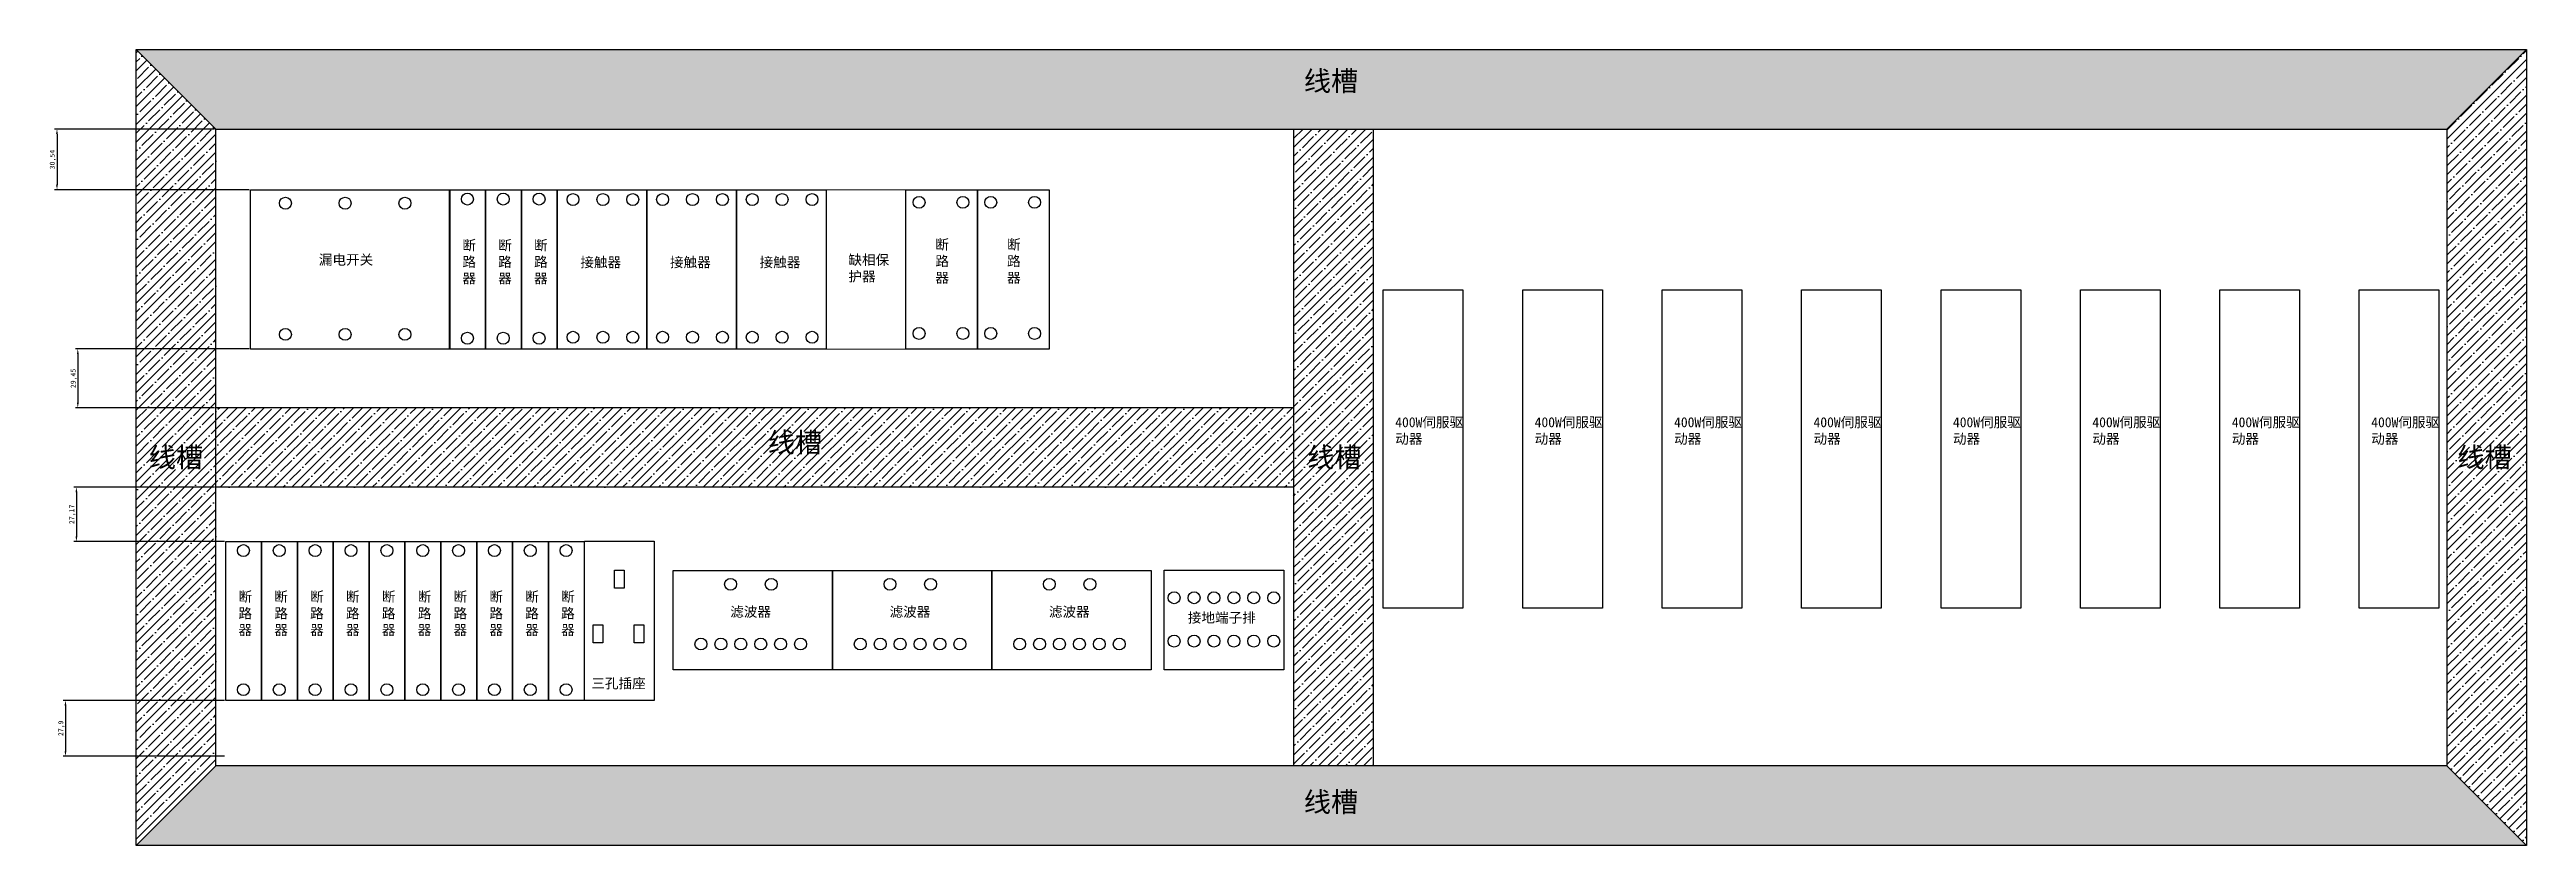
# Model space of a CAD drawing. Header units: millimetres. Extents: x -97 to 5214, y -62 to 3239.
# Drawn here: x 3970 to 5214, y 697 to 1097 of the extents above; entities that cross this region are included whole.
import ezdxf

# ---------------------------------------------------------------- set-up
doc = ezdxf.new("R2010")
doc.units = ezdxf.units.MM
doc.header["$PDMODE"] = 2
doc.header["$PDSIZE"] = -5
doc.styles.get("Standard").update_dxf_attribs({"font": 'SimSun.ttf'})
doc.dimstyles.new('ISO-25', dxfattribs={"dimtxt": 2.5, "dimasz": 2.5, "dimexe": 1.25, "dimexo": 0.625, "dimtad": 1, "dimtxsty": 'Standard', "dimcen": 2.5, "dimadec": 0, "dimazin": 0, "dimtfac": 1, "dimtmove": 0, "dimatfit": 3, "dimfxl": 0, "dimarcsym": 0})
pattern_1 = [(45, (0, 0), (-4.490128, 4.490128), []), (45, (4.49, 0), (-4.490128, 4.490128), [7.9375, -1.5875, 0, -1.5875])]

msp = doc.modelspace()

# ---------------------------------------------------------------- texts
at = {"lineweight": 0, "attachment_point": 1}
for s, insert, char_height, width in [('{\\fSimSun|b0|i0|c134|p2;\\C1;线槽}', (4599.771, 1085.867), 10, 101.05579), ('{\\fSimSun|b0|i0|c134|p2;缺相保护器}', (4371.101, 993.484), 5, 25.6048), ('{\\fSimSun|b0|i0|c134|p2;\\C1;线槽}', (4019.877, 896.793), 10, 101.05579), ('{\\fSimSun|b0|i0|c134|p2;\\C1;线槽}', (4330.66, 904.261), 10, 101.05579), ('{\\fSimSun|b0|i0|c134|p2;\\C1;线槽}', (4601.478, 896.793), 10, 101.05579), ('{\\fSimSun|b0|i0|c134|p2;\\C1;线槽}', (5178.891, 896.793), 10, 101.05579), ('{\\fSimSun|b0|i0|c134|p2;\\C1;线槽}', (4599.754, 723.576), 10, 101.05579)]:
    msp.add_mtext(s, dxfattribs=dict(at, insert=insert, char_height=char_height, width=width))

# ---------------------------------------------------------------- blocks, each defined once
blk = doc.blocks.new('2P断路器')
blk.add_lwpolyline([(558.9, 752.9), (594.9, 752.9), (594.9, 672.9), (558.9, 672.9)], close=True)
for centre in [(565.5, 746.6), (587.5, 746.6), (565.5, 680.7), (587.5, 680.7)]:
    blk.add_circle(centre, 3)
at = {"insert": (573.7, 727.9), "char_height": 5, "width": 19.001, "attachment_point": 1}
blk.add_mtext('{\\fSimSun|b0|i0|c134|p2;断\\P路\\P器}', dxfattribs=at)
blk = doc.blocks.new('漏电开关')
blk.add_lwpolyline([(514.4, 856.4), (614.4, 856.4), (614.4, 776.4), (514.4, 776.4)], close=True)
for centre in [(531.9, 849.7), (561.9, 849.7), (591.9, 849.7), (531.9, 783.8), (561.9, 783.8), (591.9, 783.8)]:
    blk.add_circle(centre, 3)
at = {"insert": (548.7, 823.8), "char_height": 5, "width": 49.439, "attachment_point": 1}
blk.add_mtext('{\\fSimSun|b0|i0|c134|p2;漏电开关}', dxfattribs=at)
blk = doc.blocks.new('接触器')
blk.add_lwpolyline([(716.1, 855.5), (761.1, 855.5), (761.1, 775.5), (716.1, 775.5)], close=True)
for centre in [(724, 850.7), (739, 850.7), (754, 850.7), (724, 781.5), (739, 781.5), (754, 781.5)]:
    blk.add_circle(centre, 3)
at = {"insert": (727.7, 821.7), "char_height": 5, "width": 34.75, "attachment_point": 1}
blk.add_mtext('{\\fSimSun|b0|i0|c134|p2;接触器}', dxfattribs=at)
blk = doc.blocks.new('断路器')
blk.add_lwpolyline([(789.7, 855.4), (807.7, 855.4), (807.7, 775.4), (789.7, 775.4)], close=True)
for centre in [(798.6, 850.8), (798.6, 780.9)]:
    blk.add_circle(centre, 3)
at = {"insert": (796.1, 830.1), "char_height": 5, "width": 9.057, "attachment_point": 1}
blk.add_mtext('{\\fSimSun|b0|i0|c134|p2;断\\P路\\P器}', dxfattribs=at)
blk = doc.blocks.new('滤波器')
blk.add_lwpolyline([(1221.1, 855.6), (1301.1, 855.6), (1301.1, 805.6), (1221.1, 805.6)], close=True)
for centre in [(1250, 848.6), (1270.4, 848.6), (1235.1, 818.6), (1245.1, 818.6), (1255.1, 818.6), (1265.1, 818.6), (1275.1, 818.6), (1285.1, 818.6)]:
    blk.add_circle(centre, 3)
at = {"insert": (1249.8, 837.3), "char_height": 5, "width": 39.534, "attachment_point": 1}
blk.add_mtext('{\\fSimSun|b0|i0|c134|p2;滤波器}', dxfattribs=at)
blk = doc.blocks.new('三孔插座')
for points in [[(864.4, 854.6), (899.4, 854.6), (899.4, 774.6), (864.4, 774.6)], [(879.5, 840.1), (884.4, 840.1), (884.4, 831), (879.5, 831)], [(868.8, 812.6), (873.6, 812.6), (873.6, 803.5), (868.8, 803.5)], [(889.4, 812.6), (894.3, 812.6), (894.3, 803.5), (889.4, 803.5)]]:
    blk.add_lwpolyline(points, close=True)
at = {"insert": (867.9, 785.7), "char_height": 5, "width": 35, "attachment_point": 1}
blk.add_mtext('{\\fSimSun|b0|i0|c134|p2;三孔插座}', dxfattribs=at)
blk = doc.blocks.new('接地端子排')
blk.add_lwpolyline([(919.8, 855.7), (979.8, 855.7), (979.8, 805.7), (919.8, 805.7)], close=True)
for centre in [(924.8, 841.9), (934.8, 841.9), (944.8, 841.9), (954.8, 841.9), (964.8, 841.9), (974.8, 841.9), (924.8, 820.1), (934.8, 820.1), (944.8, 820.1), (954.8, 820.1), (964.8, 820.1), (974.8, 820.1)]:
    blk.add_circle(centre, 3)
at = {"insert": (931.7, 834.4), "char_height": 5, "width": 45.927, "attachment_point": 1}
blk.add_mtext('接地端子排', dxfattribs=at)
blk = doc.blocks.new('400W伺服驱动器')
blk.add_lwpolyline([(1413.1, 856.3), (1453.1, 856.3), (1453.1, 696.3), (1413.1, 696.3)], close=True)
at = {"insert": (1419.1, 792.2), "char_height": 5, "width": 34.539, "attachment_point": 1}
blk.add_mtext('{\\fSimSun|b0|i0|c134|p2;400W伺服驱动器}', dxfattribs=at)
blk = doc.blocks.new('*D115')
at = {"color": 0, "lineweight": -2}
for p, q in [((4052.9, 1056.7), (3972.5, 1056.7)), ((3973.8, 1054.2), (3973.8, 1028.7)), ((4070.3, 1026.2), (3972.5, 1026.2))]:
    blk.add_line(p, q, dxfattribs=at)
for points in [[(3973.3, 1054.2), (3974.2, 1054.2), (3973.8, 1056.7)], [(3973.3, 1028.7), (3974.2, 1028.7), (3973.8, 1026.2)]]:
    blk.add_solid(points, dxfattribs=at)
at = {"layer": 'Defpoints', "color": 0, "lineweight": -2}
for p in [(4053.6, 1056.7), (3973.8, 1026.2), (4070.9, 1026.2)]:
    blk.add_point(p, dxfattribs=at)
at = {"color": 0, "lineweight": -2, "insert": (3971.7, 1041.4), "char_height": 2.5, "attachment_point": 5, "rotation": 90}
blk.add_mtext('30,54', dxfattribs=at)
blk = doc.blocks.new('*D116')
at = {"color": 0, "lineweight": -2}
for p, q in [((4070.3, 946.2), (3983, 946.2)), ((3984.2, 943.7), (3984.2, 919.2)), ((4052.9, 916.7), (3983, 916.7))]:
    blk.add_line(p, q, dxfattribs=at)
for points in [[(3983.8, 943.7), (3984.7, 943.7), (3984.2, 946.2)], [(3983.8, 919.2), (3984.7, 919.2), (3984.2, 916.7)]]:
    blk.add_solid(points, dxfattribs=at)
at = {"layer": 'Defpoints', "color": 0, "lineweight": -2}
for p in [(4070.9, 946.2), (3984.2, 916.7), (4053.6, 916.7)]:
    blk.add_point(p, dxfattribs=at)
at = {"color": 0, "lineweight": -2, "insert": (3982.2, 931.4), "char_height": 2.5, "attachment_point": 5, "rotation": 90}
blk.add_mtext('29,45', dxfattribs=at)
blk = doc.blocks.new('*D117')
at = {"color": 0, "lineweight": -2}
for p, q in [((4052.9, 876.7), (3982.3, 876.7)), ((3983.5, 874.2), (3983.5, 852)), ((4057.9, 849.5), (3982.3, 849.5))]:
    blk.add_line(p, q, dxfattribs=at)
for points in [[(3983.1, 874.2), (3984, 874.2), (3983.5, 876.7)], [(3983.1, 852), (3984, 852), (3983.5, 849.5)]]:
    blk.add_solid(points, dxfattribs=at)
at = {"layer": 'Defpoints', "color": 0, "lineweight": -2}
for p in [(4053.6, 876.7), (3983.5, 849.5), (4058.5, 849.5)]:
    blk.add_point(p, dxfattribs=at)
at = {"color": 0, "lineweight": -2, "insert": (3981.5, 863.1), "char_height": 2.5, "attachment_point": 5, "rotation": 90}
blk.add_mtext('27,17', dxfattribs=at)
blk = doc.blocks.new('*D118')
at = {"color": 0, "lineweight": -2}
for p, q in [((4057.9, 769.5), (3976.8, 769.5)), ((3978, 767), (3978, 744.1)), ((4057.9, 741.6), (3976.8, 741.6))]:
    blk.add_line(p, q, dxfattribs=at)
for points in [[(3977.6, 767), (3978.5, 767), (3978, 769.5)], [(3977.6, 744.1), (3978.5, 744.1), (3978, 741.6)]]:
    blk.add_solid(points, dxfattribs=at)
at = {"layer": 'Defpoints', "color": 0, "lineweight": -2}
for p in [(4058.5, 769.5), (3978, 741.6), (4058.5, 741.6)]:
    blk.add_point(p, dxfattribs=at)
at = {"color": 0, "lineweight": -2, "insert": (3976, 755.6), "char_height": 2.5, "attachment_point": 5, "rotation": 90}
blk.add_mtext('27,9', dxfattribs=at)

# ---------------------------------------------------------------- dimensions: what is measured, and where the dimension line sits
at = {"color": 0, "lineweight": -2}
for base, p1, p2, picture, middle in [((3973.7649, 1026.1509), (4053.5698, 1056.6956), (4070.9309, 1026.1509), '*D115', (3971.6815, 1041.4232)), ((3984.238, 916.7), (4070.931, 946.151), (4053.57, 916.7), '*D116', (3982.155, 931.425)), ((3983.547, 849.533), (4053.57, 876.7), (4058.506, 849.533), '*D117', (3981.464, 863.116)), ((3978.037, 741.632), (4058.506, 769.533), (4058.506, 741.632), '*D118', (3975.954, 755.583))]:
    dim = msp.add_linear_dim(base=base, p1=p1, p2=p2, angle=90, dimstyle='ISO-25', dxfattribs=at)
    dim.commit()
    dim.dimension.update_dxf_attribs({"geometry": picture, "text_midpoint": middle})

# ---------------------------------------------------------------- hatches: boundary and pattern name
at = {"lineweight": -2}
h = msp.add_hatch(dxfattribs=at)
h.set_pattern_fill('ANSI35,_I', color=0, style=2)
h.set_pattern_definition(pattern_1)
h.paths.add_polyline_path([(5213.57, 1096.696), (4013.57, 1096.696), (4053.57, 1056.696), (5173.57, 1056.696)])
h.paths.add_polyline_path([(4596.549, 1069.645), (4629.994, 1069.645), (4629.994, 1088.867), (4596.549, 1088.867)], flags=24)
h = msp.add_hatch(dxfattribs=at)
h.set_pattern_fill('ANSI35,_I', color=0, style=2)
h.set_pattern_definition(pattern_1)
h.paths.add_polyline_path([(4053.57, 1056.696), (4013.57, 1096.696), (4013.57, 696.696), (4053.57, 736.696)])
h.paths.add_polyline_path([(4016.655, 880.57), (4050.099, 880.57), (4050.099, 899.793), (4016.655, 899.793)], flags=24)
h = msp.add_hatch(dxfattribs=at)
h.set_pattern_fill('ANSI35,_I', color=0, style=2)
h.set_pattern_definition(pattern_1)
h.paths.add_polyline_path([(5213.57, 1096.696), (5173.57, 1056.696), (5173.57, 736.696), (5213.57, 696.696)])
h.paths.add_polyline_path([(5175.668, 880.57), (5209.113, 880.57), (5209.113, 899.793), (5175.668, 899.793)], flags=24)
h = msp.add_hatch(dxfattribs=at)
h.set_pattern_fill('ANSI35,_I', color=0, style=2)
h.set_pattern_definition(pattern_1)
h.paths.add_polyline_path([(4634.601, 1056.696), (4594.601, 1056.696), (4594.601, 736.696), (4634.601, 736.696)])
h.paths.add_polyline_path([(4598.256, 880.57), (4631.7, 880.57), (4631.7, 899.793), (4598.256, 899.793)], flags=24)
h = msp.add_hatch(dxfattribs=at)
h.set_pattern_fill('ANSI35,_I', color=0, style=2)
h.set_pattern_definition(pattern_1)
h.paths.add_polyline_path([(4594.601, 916.7), (4053.57, 916.7), (4053.57, 876.7), (4594.601, 876.7)])
h.paths.add_polyline_path([(4327.438, 888.039), (4360.882, 888.039), (4360.882, 907.261), (4327.438, 907.261)], flags=24)
h = msp.add_hatch(dxfattribs=at)
h.set_pattern_fill('ANSI35,_I', color=0, style=2)
h.set_pattern_definition(pattern_1)
h.paths.add_polyline_path([(5173.57, 736.696), (4053.57, 736.696), (4013.57, 696.696), (5213.57, 696.696)])
h.paths.add_polyline_path([(4596.531, 707.353), (4629.976, 707.353), (4629.976, 726.576), (4596.531, 726.576)], flags=24)

# ---------------------------------------------------------------- linework, layer by layer
at = {"color": 0, "lineweight": -2}
for p, q in [((4013.57, 1096.696), (4053.57, 1056.696)), ((5213.57, 1096.696), (5173.57, 1056.696)), ((4053.57, 1056.696), (5173.57, 1056.696)), ((4053.57, 736.696), (4053.57, 1056.696)), ((4594.601, 1056.696), (4594.601, 736.696)), ((4634.601, 1056.696), (4634.601, 736.696)), ((5173.57, 1056.696), (5173.57, 736.696)), ((4594.601, 916.7), (4053.57, 916.7)), ((4594.601, 876.7), (4053.57, 876.7)), ((4013.57, 696.696), (4053.57, 736.696)), ((5173.57, 736.696), (4053.57, 736.696)), ((5213.57, 696.696), (5173.57, 736.696))]:
    msp.add_line(p, q, dxfattribs=at)
msp.add_lwpolyline([(4013.57, 1096.696), (5213.57, 1096.696), (5213.57, 696.696), (4013.57, 696.696)], close=True, dxfattribs=at)
at = {"lineweight": 0}
msp.add_lwpolyline([(4359.931, 1026.151), (4399.931, 1026.151), (4399.931, 946.151), (4359.931, 946.151)], close=True, dxfattribs=at)

# ---------------------------------------------------------------- block references
for name, p in [('漏电开关', (3556.551, 169.756)), ('断路器', (3381.209, 170.722)), ('断路器', (3399.209, 170.722)), ('断路器', (3417.209, 170.722)), ('接触器', (3508.839, 170.605)), ('接触器', (3553.839, 170.605)), ('接触器', (3598.839, 170.605)), ('2P断路器', (3841.063, 273.291)), ('2P断路器', (3877.063, 273.291)), ('400W伺服驱动器', (3226.55, 119.699)), ('400W伺服驱动器', (3296.55, 119.699)), ('400W伺服驱动器', (3366.55, 119.699)), ('400W伺服驱动器', (3436.55, 119.699)), ('400W伺服驱动器', (3506.55, 119.699)), ('400W伺服驱动器', (3576.55, 119.699)), ('400W伺服驱动器', (3646.55, 119.699)), ('400W伺服驱动器', (3716.55, 119.699)), ('断路器', (3268.785, -5.895)), ('断路器', (3286.785, -5.895)), ('断路器', (3304.785, -5.895)), ('断路器', (3322.785, -5.895)), ('断路器', (3340.785, -5.895)), ('断路器', (3358.785, -5.895)), ('断路器', (3376.785, -5.895)), ('断路器', (3394.785, -5.895)), ('断路器', (3412.785, -5.895)), ('断路器', (3430.785, -5.895)), ('三孔插座', (3374.15, -5.027)), ('滤波器', (3061.979, -20.652)), ('滤波器', (3141.979, -20.652)), ('滤波器', (3221.979, -20.652)), ('接地端子排', (3609.835, -20.7))]:
    msp.add_blockref(name, p)

msp.set_redraw_order([(e.dxf.handle, doc.entitydb.next_handle()) for e in msp.query("TEXT MTEXT ATTDEF DIMENSION ARC_DIMENSION")])  # texts and dimensions are drawn at this point

doc.saveas('drawing.dxf')
